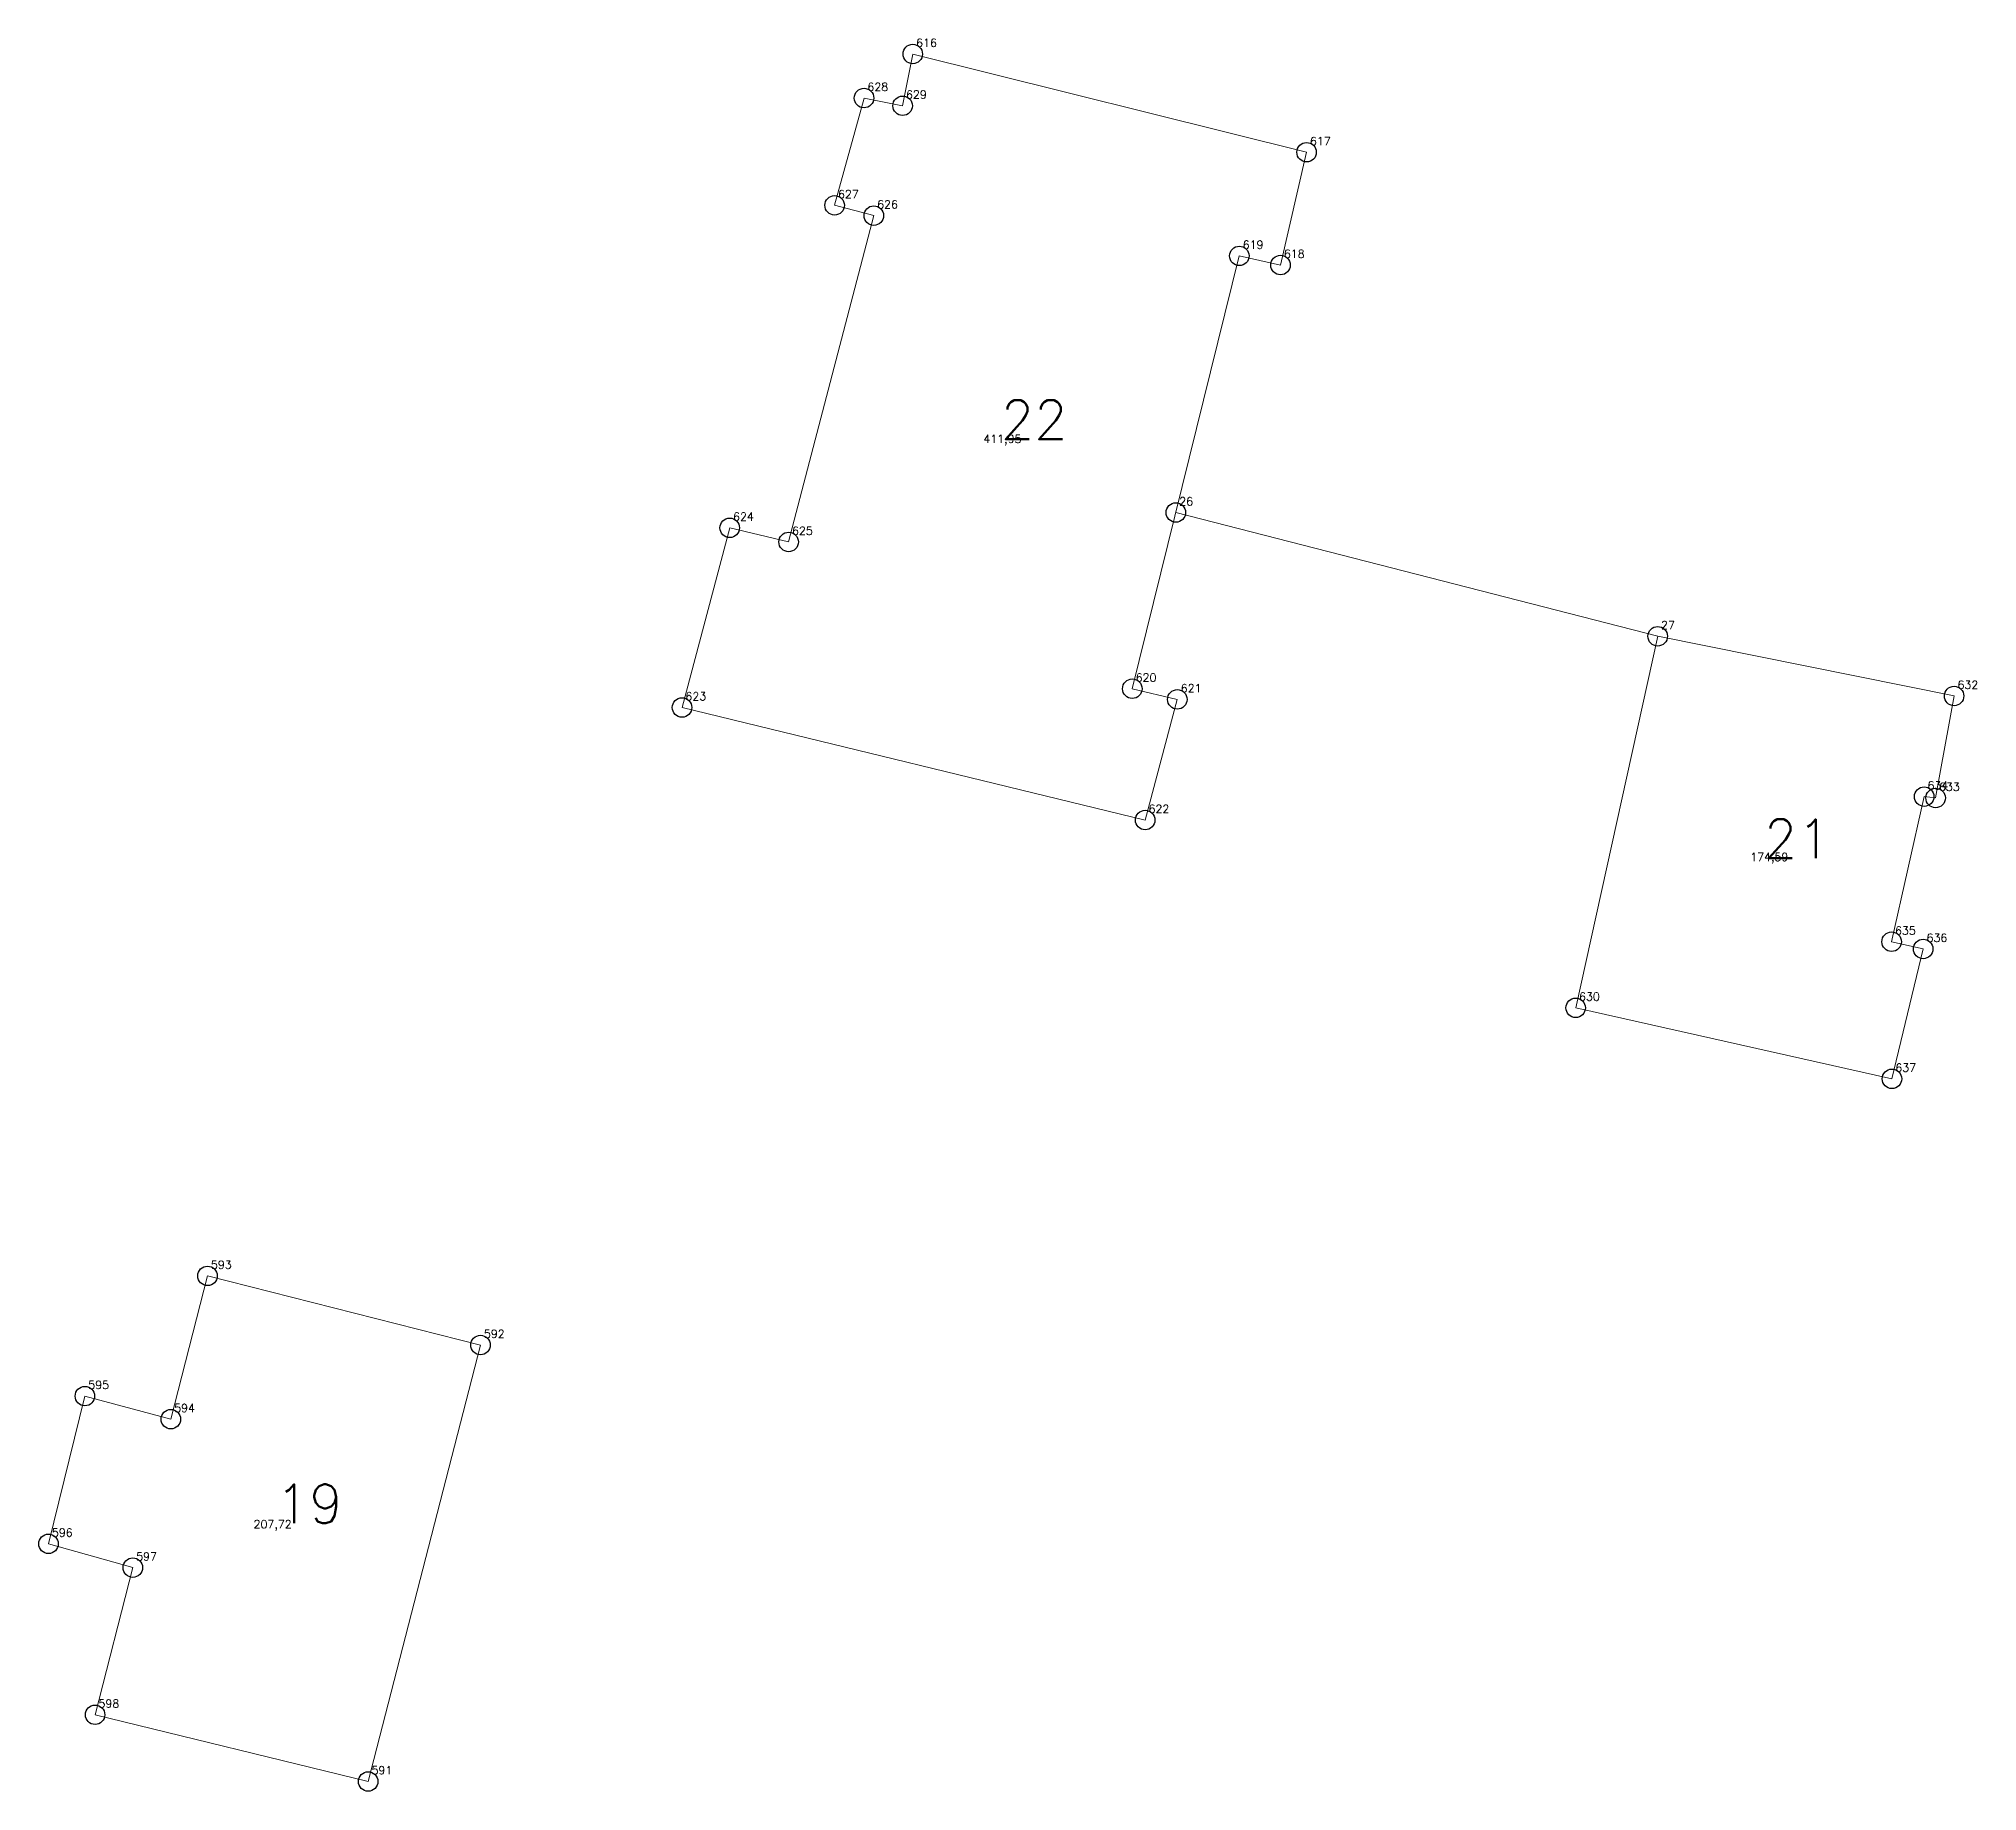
# Model space of a CAD drawing. Extents: x 1390459 to 1399894, y 355072 to 361029.
# Drawn here: x 1394309.3 to 1394383.8, y 359161.6 to 359229 of the extents above; entities that cross this region are included whole.
import ezdxf

# ---------------------------------------------------------------- set-up
doc = ezdxf.new("R2010")
doc.units = 0
doc.header["$PDMODE"] = 33
doc.header["$PDSIZE"] = 0.75
doc.layers.add('8 - ценная историческая застройка конец ХIX - начало ХХ века', color=7, linetype='Continuous')
doc.layers.add('OKN_VALUED_LABELS', color=1, linetype='Continuous')
doc.styles.get("Standard").update_dxf_attribs({"font": 'simplex.shx'})

msp = doc.modelspace()

# ---------------------------------------------------------------- texts
at = {"layer": '8 - ценная историческая застройка конец ХIX - начало ХХ века', "color": 7}
for s, p in [('616', (1394343.001, 359228.648)), ('628', (1394341.128, 359226.956)), ('629', (1394342.611, 359226.659)), ('617', (1394358.143, 359224.873)), ('627', (1394339.996, 359222.832)), ('626', (1394341.503, 359222.438)), ('619', (1394355.557, 359220.889)), ('618', (1394357.142, 359220.538)), ('411,95', (1394345.586, 359213.426)), ('26', (1394353.117, 359211.024)), ('624', (1394335.963, 359210.437)), ('625', (1394338.229, 359209.893)), ('27', (1394371.643, 359206.269)), ('620', (1394351.442, 359204.253)), ('623', (1394334.131, 359203.532)), ('621', (1394353.174, 359203.843)), ('632', (1394383.04, 359203.974)), ('634', (1394381.887, 359200.106)), ('633', (1394382.328, 359200.055)), ('622', (1394351.937, 359199.205)), ('174,59', (1394375.07, 359197.356)), ('635', (1394380.637, 359194.527)), ('636', (1394381.851, 359194.25)), ('630', (1394368.489, 359191.988)), ('637', (1394380.649, 359189.258)), ('593', (1394315.887, 359181.684)), ('592', (1394326.382, 359179.028)), ('595', (1394311.171, 359177.065)), ('594', (1394314.475, 359176.176)), ('596', (1394309.773, 359171.386)), ('207,72', (1394317.527, 359171.711)), ('597', (1394313.013, 359170.472)), ('598', (1394311.563, 359164.816)), ('591', (1394322.062, 359162.253))]:
    msp.add_text(s, height=0.3111, dxfattribs=at).set_placement(p)
at = {"layer": 'OKN_VALUED_LABELS'}
for s, p in [('22', (1394346.252, 359213.569)), ('21', (1394375.596, 359197.462)), ('19', (1394318.383, 359171.902))]:
    msp.add_text(s, height=1.5, dxfattribs=at).set_placement(p)

# ---------------------------------------------------------------- linework, layer by layer
at = {"layer": '8 - ценная историческая застройка конец ХIX - начало ХХ века', "color": 7, "lineweight": 20}
for points in [[(1394342.872, 359228.374), (1394358.014, 359224.599), (1394357.013, 359220.263), (1394355.428, 359220.614), (1394351.313, 359203.979), (1394353.044, 359203.569), (1394351.807, 359198.931), (1394334.002, 359203.258), (1394335.834, 359210.162), (1394338.1, 359209.619), (1394341.374, 359222.164), (1394339.867, 359222.558), (1394340.998, 359226.681), (1394342.482, 359226.385), (1394342.872, 359228.374)], [(1394368.36, 359191.714), (1394371.514, 359205.995), (1394382.91, 359203.699), (1394382.199, 359199.781), (1394381.758, 359199.832), (1394380.508, 359194.253), (1394381.722, 359193.976), (1394380.52, 359188.984), (1394368.36, 359191.714)], [(1394321.933, 359161.978), (1394311.434, 359164.542), (1394312.884, 359170.198), (1394309.644, 359171.112), (1394311.042, 359176.79), (1394314.346, 359175.902), (1394315.758, 359181.41), (1394326.253, 359178.753), (1394321.933, 359161.978)]]:
    msp.add_lwpolyline(points, close=True, dxfattribs=at)
msp.add_lwpolyline([(1394352.988, 359210.75), (1394371.514, 359205.995)], dxfattribs=at)
at = {"layer": '8 - ценная историческая застройка конец ХIX - начало ХХ века'}
for p in [(1394342.872, 359228.374), (1394340.998, 359226.681), (1394342.482, 359226.385), (1394358.014, 359224.599), (1394339.867, 359222.558), (1394341.374, 359222.164), (1394355.428, 359220.614), (1394357.013, 359220.263), (1394335.834, 359210.162), (1394352.988, 359210.75), (1394338.1, 359209.619), (1394371.514, 359205.995), (1394351.313, 359203.979), (1394353.044, 359203.569), (1394382.91, 359203.699), (1394334.002, 359203.258), (1394381.758, 359199.832), (1394382.199, 359199.781), (1394351.807, 359198.931), (1394380.508, 359194.253), (1394381.722, 359193.976), (1394368.36, 359191.714), (1394380.52, 359188.984), (1394315.758, 359181.41), (1394326.253, 359178.753), (1394311.042, 359176.79), (1394314.346, 359175.902), (1394309.644, 359171.112), (1394312.884, 359170.198), (1394311.434, 359164.542), (1394321.933, 359161.978)]:
    msp.add_point(p, dxfattribs=at)

msp.set_redraw_order([(e.dxf.handle, doc.entitydb.next_handle()) for e in msp.query("TEXT MTEXT ATTDEF DIMENSION ARC_DIMENSION")])  # texts and dimensions are drawn at this point

doc.saveas('drawing.dxf')
